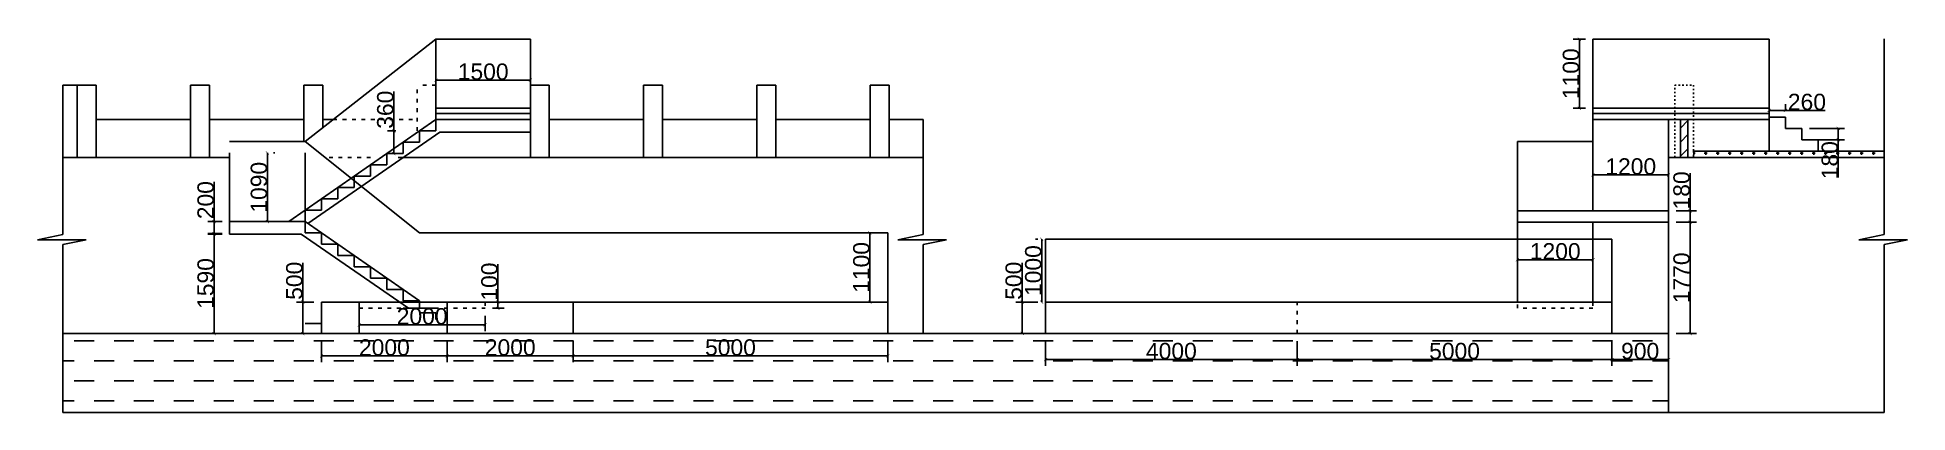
# Model space of a CAD drawing. Header units: millimetres. Extents: x 6131 to 92004, y -14326 to 40283.
# Drawn here: x 62283 to 92004, y 22355 to 28321 of the extents above; entities that cross this region are included whole.
import ezdxf

# ---------------------------------------------------------------- set-up
doc = ezdxf.new("R2010")
doc.units = ezdxf.units.MM
doc.linetypes.add('ACAD_ISO03W100', pattern=[30, 12, -18])
doc.styles.get("Standard").update_dxf_attribs({"font": 'arial.ttf'})
doc.dimstyles.new('ISO-25', dxfattribs={"dimtxt": 260, "dimasz": 50, "dimexe": 100, "dimexo": 120, "dimtad": 1, "dimdec": 1, "dimtxsty": 'Standard', "dimblk": 'ARCHTICK', "dimcen": 2.5, "dimclrd": 3, "dimclre": 3, "dimadec": 0, "dimazin": 0, "dimtfac": 1, "dimtdec": 1, "dimtmove": 0, "dimatfit": 3, "dimfxl": 1, "dimarcsym": 0})

msp = doc.modelspace()

# ---------------------------------------------------------------- blocks, each defined once
blk = doc.blocks.new('_ArchTick')
at = {"color": 0, "linetype": 'ByBlock', "const_width": 0.15}
blk.add_lwpolyline([(-0.5, -0.5), (0.5, 0.5)], dxfattribs=at)
blk = doc.blocks.new('*D46')
at = {"color": 3, "lineweight": -2, "transparency": 16777216}
for p, q in [((66500, 24113), (66500, 24738)), ((66677, 24113), (66400, 24113)), ((66500, 23613), (66500, 24113)), ((66677, 23613), (66400, 23613))]:
    blk.add_line(p, q, dxfattribs=at)
at = {"layer": 'Defpoints', "color": 0, "transparency": 16777216}
for p in [(66500, 24113), (66797, 24113), (66797, 23613)]:
    blk.add_point(p, dxfattribs=at)
at = {"color": 3, "lineweight": -2, "transparency": 16777216, "xscale": 50, "yscale": 50, "zscale": 50}
for p, rotation in [((66500, 24113), 90), ((66500, 23613), 270)]:
    blk.add_blockref('_ArchTick', p, dxfattribs=dict(at, rotation=rotation))
at = {"color": 0, "transparency": 16777216, "insert": (66367, 24451), "char_height": 260, "attachment_point": 5, "rotation": 90}
blk.add_mtext('500', dxfattribs=at)
blk = doc.blocks.new('*D47')
at = {"color": 3, "lineweight": -2, "transparency": 16777216}
for p, q in [((66797, 23493), (66797, 23156)), ((68797, 23493), (68797, 23156)), ((66797, 23256), (68797, 23256))]:
    blk.add_line(p, q, dxfattribs=at)
at = {"layer": 'Defpoints', "color": 0, "transparency": 16777216}
for p in [(66797, 23613), (68797, 23613), (68797, 23256)]:
    blk.add_point(p, dxfattribs=at)
at = {"color": 3, "lineweight": -2, "transparency": 16777216, "xscale": 50, "yscale": 50, "zscale": 50, "rotation": 180}
blk.add_blockref('_ArchTick', (66797, 23256), dxfattribs=at)
at = {"color": 3, "lineweight": -2, "transparency": 16777216, "xscale": 50, "yscale": 50, "zscale": 50}
blk.add_blockref('_ArchTick', (68797, 23256), dxfattribs=at)
at = {"color": 0, "transparency": 16777216, "insert": (67797, 23389), "char_height": 260, "attachment_point": 5}
blk.add_mtext('2000', dxfattribs=at)
blk = doc.blocks.new('*D48')
at = {"color": 3, "lineweight": -2, "transparency": 16777216}
for p, q in [((68797, 23493), (68797, 23156)), ((70797, 23493), (70797, 23156)), ((68797, 23256), (70797, 23256))]:
    blk.add_line(p, q, dxfattribs=at)
at = {"layer": 'Defpoints', "color": 0, "transparency": 16777216}
for p in [(68797, 23613), (70797, 23613), (70797, 23256)]:
    blk.add_point(p, dxfattribs=at)
at = {"color": 3, "lineweight": -2, "transparency": 16777216, "xscale": 50, "yscale": 50, "zscale": 50, "rotation": 180}
blk.add_blockref('_ArchTick', (68797, 23256), dxfattribs=at)
at = {"color": 3, "lineweight": -2, "transparency": 16777216, "xscale": 50, "yscale": 50, "zscale": 50}
blk.add_blockref('_ArchTick', (70797, 23256), dxfattribs=at)
at = {"color": 0, "transparency": 16777216, "insert": (69797, 23389), "char_height": 260, "attachment_point": 5}
blk.add_mtext('2000', dxfattribs=at)
blk = doc.blocks.new('*D49')
at = {"color": 3, "lineweight": -2, "transparency": 16777216}
for p, q in [((70797, 23493), (70797, 23156)), ((75797, 23493), (75797, 23156)), ((70797, 23256), (75797, 23256))]:
    blk.add_line(p, q, dxfattribs=at)
at = {"layer": 'Defpoints', "color": 0, "transparency": 16777216}
for p in [(70797, 23613), (75797, 23613), (75797, 23256)]:
    blk.add_point(p, dxfattribs=at)
at = {"color": 3, "lineweight": -2, "transparency": 16777216, "xscale": 50, "yscale": 50, "zscale": 50, "rotation": 180}
blk.add_blockref('_ArchTick', (70797, 23256), dxfattribs=at)
at = {"color": 3, "lineweight": -2, "transparency": 16777216, "xscale": 50, "yscale": 50, "zscale": 50}
blk.add_blockref('_ArchTick', (75797, 23256), dxfattribs=at)
at = {"color": 0, "transparency": 16777216, "insert": (73297, 23389), "char_height": 260, "attachment_point": 5}
blk.add_mtext('5000', dxfattribs=at)
blk = doc.blocks.new('*D50')
at = {"color": 3, "lineweight": -2, "transparency": 16777216}
for p, q in [((69601, 24113), (69601, 24714)), ((69517, 24113), (69701, 24113)), ((69601, 24013), (69601, 24113)), ((69517, 24013), (69701, 24013))]:
    blk.add_line(p, q, dxfattribs=at)
at = {"layer": 'Defpoints', "color": 0, "transparency": 16777216}
for p in [(69397, 24113), (69601, 24113), (69397, 24013)]:
    blk.add_point(p, dxfattribs=at)
at = {"color": 3, "lineweight": -2, "transparency": 16777216, "xscale": 50, "yscale": 50, "zscale": 50}
for p, rotation in [((69601, 24113), 90), ((69601, 24013), 270)]:
    blk.add_blockref('_ArchTick', p, dxfattribs=dict(at, rotation=rotation))
at = {"color": 0, "transparency": 16777216, "insert": (69468, 24438), "char_height": 260, "attachment_point": 5, "rotation": 90}
blk.add_mtext('100', dxfattribs=at)
blk = doc.blocks.new('*D51')
at = {"color": 3, "lineweight": -2, "transparency": 16777216}
for p, q in [((67397, 23893), (67397, 23651)), ((69397, 23893), (69397, 23651)), ((67397, 23751), (69397, 23751))]:
    blk.add_line(p, q, dxfattribs=at)
at = {"layer": 'Defpoints', "color": 0, "transparency": 16777216}
for p in [(67397, 24013), (69397, 24013), (69397, 23751)]:
    blk.add_point(p, dxfattribs=at)
at = {"color": 3, "lineweight": -2, "transparency": 16777216, "xscale": 50, "yscale": 50, "zscale": 50, "rotation": 180}
blk.add_blockref('_ArchTick', (67397, 23751), dxfattribs=at)
at = {"color": 3, "lineweight": -2, "transparency": 16777216, "xscale": 50, "yscale": 50, "zscale": 50}
blk.add_blockref('_ArchTick', (69397, 23751), dxfattribs=at)
at = {"color": 0, "transparency": 16777216, "insert": (68397, 23885), "char_height": 260, "attachment_point": 5}
blk.add_mtext('2000', dxfattribs=at)
blk = doc.blocks.new('*D52')
at = {"color": 3, "lineweight": -2, "transparency": 16777216}
for p, q in [((75677, 25213), (75412, 25213)), ((75512, 24113), (75512, 25213)), ((75677, 24113), (75412, 24113))]:
    blk.add_line(p, q, dxfattribs=at)
at = {"layer": 'Defpoints', "color": 0, "transparency": 16777216}
for p in [(75512, 25213), (75797, 25213), (75797, 24113)]:
    blk.add_point(p, dxfattribs=at)
at = {"color": 3, "lineweight": -2, "transparency": 16777216, "xscale": 50, "yscale": 50, "zscale": 50}
for p, rotation in [((75512, 25213), 90), ((75512, 24113), 270)]:
    blk.add_blockref('_ArchTick', p, dxfattribs=dict(at, rotation=rotation))
at = {"color": 0, "transparency": 16777216, "insert": (75378, 24663), "char_height": 260, "attachment_point": 5, "rotation": 90}
blk.add_mtext('1100', dxfattribs=at)
blk = doc.blocks.new('*D53')
at = {"color": 3, "lineweight": -2, "transparency": 16777216}
for p, q in [((68617, 27683), (68617, 27741)), ((68617, 27641), (70117, 27641)), ((70117, 27683), (70117, 27741))]:
    blk.add_line(p, q, dxfattribs=at)
at = {"layer": 'Defpoints', "color": 0, "transparency": 16777216}
for p in [(70117, 27641), (68617, 27563), (70117, 27563)]:
    blk.add_point(p, dxfattribs=at)
at = {"color": 3, "lineweight": -2, "transparency": 16777216, "xscale": 50, "yscale": 50, "zscale": 50, "rotation": 180}
blk.add_blockref('_ArchTick', (68617, 27641), dxfattribs=at)
at = {"color": 3, "lineweight": -2, "transparency": 16777216, "xscale": 50, "yscale": 50, "zscale": 50}
blk.add_blockref('_ArchTick', (70117, 27641), dxfattribs=at)
at = {"color": 0, "transparency": 16777216, "insert": (69367, 27774), "char_height": 260, "attachment_point": 5}
blk.add_mtext('1500', dxfattribs=at)
blk = doc.blocks.new('*D54')
at = {"color": 3, "lineweight": -2, "transparency": 16777216}
for p, q in [((65217, 25203), (64990, 25203)), ((65090, 25203), (65090, 23613)), ((65217, 23613), (64990, 23613))]:
    blk.add_line(p, q, dxfattribs=at)
at = {"layer": 'Defpoints', "color": 0, "transparency": 16777216}
for p in [(65337, 25203), (65090, 23613), (65337, 23613)]:
    blk.add_point(p, dxfattribs=at)
at = {"color": 3, "lineweight": -2, "transparency": 16777216, "xscale": 50, "yscale": 50, "zscale": 50}
for p, rotation in [((65090, 25203), 90), ((65090, 23613), 270)]:
    blk.add_blockref('_ArchTick', p, dxfattribs=dict(at, rotation=rotation))
at = {"color": 0, "transparency": 16777216, "insert": (64957, 24408), "char_height": 260, "attachment_point": 5, "rotation": 90}
blk.add_mtext('1590', dxfattribs=at)
blk = doc.blocks.new('*D55')
at = {"color": 3, "lineweight": -2, "transparency": 16777216}
for p, q in [((65090, 25393), (65090, 26023)), ((65217, 25393), (64990, 25393)), ((65090, 25193), (65090, 25393)), ((65217, 25193), (64990, 25193))]:
    blk.add_line(p, q, dxfattribs=at)
at = {"layer": 'Defpoints', "color": 0, "transparency": 16777216}
for p in [(65090, 25393), (65337, 25393), (65337, 25193)]:
    blk.add_point(p, dxfattribs=at)
at = {"color": 3, "lineweight": -2, "transparency": 16777216, "xscale": 50, "yscale": 50, "zscale": 50}
for p, rotation in [((65090, 25393), 90), ((65090, 25193), 270)]:
    blk.add_blockref('_ArchTick', p, dxfattribs=dict(at, rotation=rotation))
at = {"color": 0, "transparency": 16777216, "insert": (64957, 25733), "char_height": 260, "attachment_point": 5, "rotation": 90}
blk.add_mtext('200', dxfattribs=at)
blk = doc.blocks.new('*D56')
at = {"color": 3, "lineweight": -2, "transparency": 16777216}
for p, q in [((65937, 25393), (65937, 26483)), ((66057, 26483), (66037, 26483)), ((65817, 25393), (65837, 25393))]:
    blk.add_line(p, q, dxfattribs=at)
at = {"layer": 'Defpoints', "color": 0, "transparency": 16777216}
for p in [(65937, 26483), (65937, 26483), (65937, 25393)]:
    blk.add_point(p, dxfattribs=at)
at = {"color": 3, "lineweight": -2, "transparency": 16777216, "xscale": 50, "yscale": 50, "zscale": 50}
for p, rotation in [((65937, 26483), 90), ((65937, 25393), 270)]:
    blk.add_blockref('_ArchTick', p, dxfattribs=dict(at, rotation=rotation))
at = {"color": 0, "transparency": 16777216, "insert": (65804, 25938), "char_height": 260, "attachment_point": 5, "rotation": 90}
blk.add_mtext('1090', dxfattribs=at)
blk = doc.blocks.new('*D58')
at = {"color": 3, "lineweight": -2, "transparency": 16777216}
for p, q in [((67946, 26833), (67946, 27458)), ((67977, 26833), (67846, 26833)), ((67946, 26473), (67946, 26833)), ((67977, 26473), (67846, 26473))]:
    blk.add_line(p, q, dxfattribs=at)
at = {"layer": 'Defpoints', "color": 0, "transparency": 16777216}
for p in [(67946, 26833), (68097, 26833), (68097, 26473)]:
    blk.add_point(p, dxfattribs=at)
at = {"color": 3, "lineweight": -2, "transparency": 16777216, "xscale": 50, "yscale": 50, "zscale": 50}
for p, rotation in [((67946, 26833), 90), ((67946, 26473), 270)]:
    blk.add_blockref('_ArchTick', p, dxfattribs=dict(at, rotation=rotation))
at = {"color": 0, "transparency": 16777216, "insert": (67812, 27171), "char_height": 260, "attachment_point": 5, "rotation": 90}
blk.add_mtext('360', dxfattribs=at)
blk = doc.blocks.new('*D59')
at = {"color": 3, "lineweight": -2, "transparency": 16777216}
for p, q in [((78304, 23493), (78304, 23099)), ((82304, 23493), (82304, 23099)), ((78304, 23199), (82304, 23199))]:
    blk.add_line(p, q, dxfattribs=at)
at = {"layer": 'Defpoints', "color": 0, "transparency": 16777216}
for p in [(78304, 23613), (82304, 23613), (82304, 23199)]:
    blk.add_point(p, dxfattribs=at)
at = {"color": 3, "lineweight": -2, "transparency": 16777216, "xscale": 50, "yscale": 50, "zscale": 50, "rotation": 180}
blk.add_blockref('_ArchTick', (78304, 23199), dxfattribs=at)
at = {"color": 3, "lineweight": -2, "transparency": 16777216, "xscale": 50, "yscale": 50, "zscale": 50}
blk.add_blockref('_ArchTick', (82304, 23199), dxfattribs=at)
at = {"color": 0, "transparency": 16777216, "insert": (80304, 23332), "char_height": 260, "attachment_point": 5}
blk.add_mtext('4000', dxfattribs=at)
blk = doc.blocks.new('*D60')
at = {"color": 3, "lineweight": -2, "transparency": 16777216}
for p, q in [((82304, 23493), (82304, 23099)), ((87304, 23493), (87304, 23099)), ((82304, 23199), (87304, 23199))]:
    blk.add_line(p, q, dxfattribs=at)
at = {"layer": 'Defpoints', "color": 0, "transparency": 16777216}
for p in [(82304, 23613), (87304, 23613), (87304, 23199)]:
    blk.add_point(p, dxfattribs=at)
at = {"color": 3, "lineweight": -2, "transparency": 16777216, "xscale": 50, "yscale": 50, "zscale": 50, "rotation": 180}
blk.add_blockref('_ArchTick', (82304, 23199), dxfattribs=at)
at = {"color": 3, "lineweight": -2, "transparency": 16777216, "xscale": 50, "yscale": 50, "zscale": 50}
blk.add_blockref('_ArchTick', (87304, 23199), dxfattribs=at)
at = {"color": 0, "transparency": 16777216, "insert": (84804, 23332), "char_height": 260, "attachment_point": 5}
blk.add_mtext('5000', dxfattribs=at)
blk = doc.blocks.new('*D61')
at = {"color": 3, "lineweight": -2, "transparency": 16777216}
for p, q in [((77933, 24113), (77933, 24738)), ((78184, 24113), (77833, 24113)), ((77933, 23613), (77933, 24113)), ((78184, 23613), (77833, 23613))]:
    blk.add_line(p, q, dxfattribs=at)
at = {"layer": 'Defpoints', "color": 0, "transparency": 16777216}
for p in [(77933, 24113), (78304, 24113), (78304, 23613)]:
    blk.add_point(p, dxfattribs=at)
at = {"color": 3, "lineweight": -2, "transparency": 16777216, "xscale": 50, "yscale": 50, "zscale": 50}
for p, rotation in [((77933, 24113), 90), ((77933, 23613), 270)]:
    blk.add_blockref('_ArchTick', p, dxfattribs=dict(at, rotation=rotation))
at = {"color": 0, "transparency": 16777216, "insert": (77799, 24451), "char_height": 260, "attachment_point": 5, "rotation": 90}
blk.add_mtext('500', dxfattribs=at)
blk = doc.blocks.new('*D62')
at = {"color": 3, "lineweight": -2, "transparency": 16777216}
for p, q in [((87304, 23493), (87304, 23099)), ((88204, 23493), (88204, 23099)), ((87304, 23199), (88204, 23199))]:
    blk.add_line(p, q, dxfattribs=at)
at = {"layer": 'Defpoints', "color": 0, "transparency": 16777216}
for p in [(87304, 23613), (88204, 23613), (88204, 23199)]:
    blk.add_point(p, dxfattribs=at)
at = {"color": 3, "lineweight": -2, "transparency": 16777216, "xscale": 50, "yscale": 50, "zscale": 50, "rotation": 180}
blk.add_blockref('_ArchTick', (87304, 23199), dxfattribs=at)
at = {"color": 3, "lineweight": -2, "transparency": 16777216, "xscale": 50, "yscale": 50, "zscale": 50}
blk.add_blockref('_ArchTick', (88204, 23199), dxfattribs=at)
at = {"color": 0, "transparency": 16777216, "insert": (87754, 23332), "char_height": 260, "attachment_point": 5}
blk.add_mtext('900', dxfattribs=at)
blk = doc.blocks.new('*D63')
at = {"color": 3, "lineweight": -2, "transparency": 16777216}
for p, q in [((88324, 25383), (88647, 25383)), ((88547, 23613), (88547, 25383)), ((88324, 23613), (88647, 23613))]:
    blk.add_line(p, q, dxfattribs=at)
at = {"layer": 'Defpoints', "color": 0, "transparency": 16777216}
for p in [(88204, 25383), (88547, 25383), (88204, 23613)]:
    blk.add_point(p, dxfattribs=at)
at = {"color": 3, "lineweight": -2, "transparency": 16777216, "xscale": 50, "yscale": 50, "zscale": 50}
for p, rotation in [((88547, 25383), 90), ((88547, 23613), 270)]:
    blk.add_blockref('_ArchTick', p, dxfattribs=dict(at, rotation=rotation))
at = {"color": 0, "transparency": 16777216, "insert": (88413, 24498), "char_height": 260, "attachment_point": 5, "rotation": 90}
blk.add_mtext('1770', dxfattribs=at)
blk = doc.blocks.new('*D64')
at = {"color": 3, "lineweight": -2, "transparency": 16777216}
for p, q in [((88547, 25563), (88547, 26164)), ((88324, 25563), (88647, 25563)), ((88547, 25383), (88547, 25563)), ((88324, 25383), (88647, 25383))]:
    blk.add_line(p, q, dxfattribs=at)
at = {"layer": 'Defpoints', "color": 0, "transparency": 16777216}
for p in [(88204, 25563), (88547, 25563), (88204, 25383)]:
    blk.add_point(p, dxfattribs=at)
at = {"color": 3, "lineweight": -2, "transparency": 16777216, "xscale": 50, "yscale": 50, "zscale": 50}
for p, rotation in [((88547, 25563), 90), ((88547, 25383), 270)]:
    blk.add_blockref('_ArchTick', p, dxfattribs=dict(at, rotation=rotation))
at = {"color": 0, "transparency": 16777216, "insert": (88413, 25888), "char_height": 260, "attachment_point": 5, "rotation": 90}
blk.add_mtext('180', dxfattribs=at)
blk = doc.blocks.new('*D65')
at = {"color": 3, "lineweight": -2, "transparency": 16777216}
for p, q in [((78184, 25113), (78143, 25113)), ((78243, 24113), (78243, 25113)), ((78184, 24113), (78143, 24113))]:
    blk.add_line(p, q, dxfattribs=at)
at = {"layer": 'Defpoints', "color": 0, "transparency": 16777216}
for p in [(78243, 25113), (78304, 25113), (78304, 24113)]:
    blk.add_point(p, dxfattribs=at)
at = {"color": 3, "lineweight": -2, "transparency": 16777216, "xscale": 50, "yscale": 50, "zscale": 50}
for p, rotation in [((78243, 25113), 90), ((78243, 24113), 270)]:
    blk.add_blockref('_ArchTick', p, dxfattribs=dict(at, rotation=rotation))
at = {"color": 0, "transparency": 16777216, "insert": (78110, 24613), "char_height": 260, "attachment_point": 5, "rotation": 90}
blk.add_mtext('1000', dxfattribs=at)
blk = doc.blocks.new('*D66')
at = {"color": 3, "lineweight": -2, "transparency": 16777216}
for p, q in [((85804, 24993), (85804, 24685)), ((87004, 24993), (87004, 24685)), ((85804, 24785), (87004, 24785))]:
    blk.add_line(p, q, dxfattribs=at)
at = {"layer": 'Defpoints', "color": 0, "transparency": 16777216}
for p in [(85804, 25113), (87004, 25113), (87004, 24785)]:
    blk.add_point(p, dxfattribs=at)
at = {"color": 3, "lineweight": -2, "transparency": 16777216, "xscale": 50, "yscale": 50, "zscale": 50, "rotation": 180}
blk.add_blockref('_ArchTick', (85804, 24785), dxfattribs=at)
at = {"color": 3, "lineweight": -2, "transparency": 16777216, "xscale": 50, "yscale": 50, "zscale": 50}
blk.add_blockref('_ArchTick', (87004, 24785), dxfattribs=at)
at = {"color": 0, "transparency": 16777216, "insert": (86404, 24918), "char_height": 260, "attachment_point": 5}
blk.add_mtext('1200', dxfattribs=at)
blk = doc.blocks.new('*D67')
at = {"color": 3, "lineweight": -2, "transparency": 16777216}
for p, q in [((87004, 26258), (87004, 26033)), ((88204, 26258), (88204, 26033)), ((87004, 26133), (88204, 26133))]:
    blk.add_line(p, q, dxfattribs=at)
at = {"layer": 'Defpoints', "color": 0, "transparency": 16777216}
for p in [(87004, 26378), (88204, 26378), (88204, 26133)]:
    blk.add_point(p, dxfattribs=at)
at = {"color": 3, "lineweight": -2, "transparency": 16777216, "xscale": 50, "yscale": 50, "zscale": 50, "rotation": 180}
blk.add_blockref('_ArchTick', (87004, 26133), dxfattribs=at)
at = {"color": 3, "lineweight": -2, "transparency": 16777216, "xscale": 50, "yscale": 50, "zscale": 50}
blk.add_blockref('_ArchTick', (88204, 26133), dxfattribs=at)
at = {"color": 0, "transparency": 16777216, "insert": (87604, 26267), "char_height": 260, "attachment_point": 5}
blk.add_mtext('1200', dxfattribs=at)
blk = doc.blocks.new('*D68')
at = {"color": 3, "lineweight": -2, "transparency": 16777216}
for p, q in [((89804, 27173), (89804, 27260)), ((89804, 27160), (90064, 27160)), ((90064, 27173), (90064, 27260)), ((90064, 27160), (90693, 27160))]:
    blk.add_line(p, q, dxfattribs=at)
at = {"layer": 'Defpoints', "color": 0, "transparency": 16777216}
for p in [(89804, 27053), (90064, 27160), (90064, 27053)]:
    blk.add_point(p, dxfattribs=at)
at = {"color": 3, "lineweight": -2, "transparency": 16777216, "xscale": 50, "yscale": 50, "zscale": 50, "rotation": 180}
blk.add_blockref('_ArchTick', (89804, 27160), dxfattribs=at)
at = {"color": 3, "lineweight": -2, "transparency": 16777216, "xscale": 50, "yscale": 50, "zscale": 50}
blk.add_blockref('_ArchTick', (90064, 27160), dxfattribs=at)
at = {"color": 0, "transparency": 16777216, "insert": (90404, 27293), "char_height": 260, "attachment_point": 5}
blk.add_mtext('260', dxfattribs=at)
blk = doc.blocks.new('*D69')
at = {"color": 3, "lineweight": -2, "transparency": 16777216}
for p, q in [((90444, 26873), (91003, 26873)), ((90903, 26873), (90903, 26693)), ((90444, 26693), (91003, 26693)), ((90903, 26693), (90903, 26093))]:
    blk.add_line(p, q, dxfattribs=at)
at = {"layer": 'Defpoints', "color": 0, "transparency": 16777216}
for p in [(90324, 26873), (90324, 26693), (90903, 26693)]:
    blk.add_point(p, dxfattribs=at)
at = {"color": 3, "lineweight": -2, "transparency": 16777216, "xscale": 50, "yscale": 50, "zscale": 50}
for p, rotation in [((90903, 26873), 90), ((90903, 26693), 270)]:
    blk.add_blockref('_ArchTick', p, dxfattribs=dict(at, rotation=rotation))
at = {"color": 0, "transparency": 16777216, "insert": (90769, 26368), "char_height": 260, "attachment_point": 5, "rotation": 90}
blk.add_mtext('180', dxfattribs=at)
blk = doc.blocks.new('*D70')
at = {"color": 3, "lineweight": -2, "transparency": 16777216}
for p, q in [((86884, 28293), (86688, 28293)), ((86788, 27193), (86788, 28293)), ((86884, 27193), (86688, 27193))]:
    blk.add_line(p, q, dxfattribs=at)
at = {"layer": 'Defpoints', "color": 0, "transparency": 16777216}
for p in [(86788, 28293), (87004, 28293), (87004, 27193)]:
    blk.add_point(p, dxfattribs=at)
at = {"color": 3, "lineweight": -2, "transparency": 16777216, "xscale": 50, "yscale": 50, "zscale": 50}
for p, rotation in [((86788, 28293), 90), ((86788, 27193), 270)]:
    blk.add_blockref('_ArchTick', p, dxfattribs=dict(at, rotation=rotation))
at = {"color": 0, "transparency": 16777216, "insert": (86655, 27743), "char_height": 260, "attachment_point": 5, "rotation": 90}
blk.add_mtext('1100', dxfattribs=at)

# ---------------------------------------------------------------- dimensions: what is measured, and where the dimension line sits
for base, p1, p2, picture, middle in [((86787.98, 28293.33), (87003.88, 27193.33), (87003.88, 28293.33), '*D70', (86654.61, 27743.33)), ((67945.57, 26833.33), (68096.94, 26473.33), (68096.94, 26833.33), '*D58', (67812.11, 27170.65)), ((90902.72, 26693.33), (90323.88, 26873.33), (90323.88, 26693.33), '*D69', (90769.35, 26368.16)), ((65936.94, 26483.33), (65936.94, 25393.33), (65936.94, 26483.33), '*D56', (65803.56, 25938.33)), ((88546.7, 25563.33), (88203.88, 25383.33), (88203.88, 25563.33), '*D64', (88413.32, 25888.5)), ((65090.27, 25393.33), (65336.94, 25193.33), (65336.94, 25393.33), '*D55', (64956.89, 25732.95)), ((88546.7, 25383.33), (88203.88, 23613.33), (88203.88, 25383.33), '*D63', (88413.32, 24498.33)), ((65090.27, 23613.33), (65336.94, 25203.33), (65336.94, 23613.33), '*D54', (64956.89, 24408.33)), ((75511.77, 25213.33), (75796.94, 24113.33), (75796.94, 25213.33), '*D52', (75378.4, 24663.33)), ((78243.48, 25113.33), (78303.88, 24113.33), (78303.88, 25113.33), '*D65', (78110.1, 24613.33)), ((66500.11, 24113.33), (66796.94, 23613.33), (66796.94, 24113.33), '*D46', (66366.73, 24450.74)), ((69600.9, 24113.33), (69396.94, 24013.33), (69396.94, 24113.33), '*D50', (69467.52, 24438.5)), ((77932.72, 24113.33), (78303.88, 23613.33), (78303.88, 24113.33), '*D61', (77799.35, 24450.74))]:
    dim = msp.add_linear_dim(base=base, p1=p1, p2=p2, angle=90, dimstyle='ISO-25')
    dim.commit()
    dim.dimension.update_dxf_attribs({"geometry": picture, "text_midpoint": middle})
for base, p1, p2, picture, middle in [((70116.94, 27641.04), (68616.94, 27563.33), (70116.94, 27563.33), '*D53', (69366.94, 27774.42)), ((90063.88, 27159.58), (89803.88, 27053.33), (90063.88, 27053.33), '*D68', (90403.5, 27292.95)), ((88203.88, 26133.41), (87003.88, 26378.33), (88203.88, 26378.33), '*D67', (87603.88, 26266.78)), ((87003.88, 24784.85), (85803.88, 25113.33), (87003.88, 25113.33), '*D66', (86403.88, 24918.23)), ((69396.94, 23751.48), (67396.94, 24013.33), (69396.94, 24013.33), '*D51', (68396.94, 23884.85)), ((68796.94, 23255.76), (66796.94, 23613.33), (68796.94, 23613.33), '*D47', (67796.94, 23389.13)), ((70796.94, 23255.76), (68796.94, 23613.33), (70796.94, 23613.33), '*D48', (69796.94, 23389.13)), ((75796.94, 23255.76), (70796.94, 23613.33), (75796.94, 23613.33), '*D49', (73296.94, 23389.13)), ((82303.88, 23199.06), (78303.88, 23613.33), (82303.88, 23613.33), '*D59', (80303.88, 23332.43)), ((87303.88, 23199.06), (82303.88, 23613.33), (87303.88, 23613.33), '*D60', (84803.88, 23332.43)), ((88203.88, 23199.06), (87303.88, 23613.33), (88203.88, 23613.33), '*D62', (87753.88, 23332.43))]:
    dim = msp.add_linear_dim(base=base, p1=p1, p2=p2, dimstyle='ISO-25')
    dim.commit()
    dim.dimension.update_dxf_attribs({"geometry": picture, "text_midpoint": middle})

# ---------------------------------------------------------------- hatches: boundary and pattern name
h = msp.add_hatch()
h.set_pattern_fill('ANSI31', color=251, scale=50)
h.paths.add_polyline_path([(88393.88, 26413.33), (88423.88, 26413.33), (88513.88, 26413.33), (88513.88, 27013.33), (88393.88, 27013.33)])
h = msp.add_hatch()
h.set_pattern_fill('CROSS', color=3, scale=15)
h.paths.add_polyline_path([(91632.04, 26513.33), (88603.88, 26513.33), (88603.88, 26413.33), (91632.04, 26413.33)])
h = msp.add_hatch()
h.set_pattern_fill('DASH', color=146, scale=100)
h.paths.add_polyline_path([(62684.41, 23613.33), (62684.41, 22354.85), (88203.88, 22354.85), (88203.88, 23613.33)])

# ---------------------------------------------------------------- linework, layer by layer
at = {"color": 252}
for p, q in [((66536.94, 26663.33), (68616.94, 28293.33)), ((68616.94, 27013.33), (68616.94, 28293.33)), ((70116.94, 28293.33), (68616.94, 28293.33)), ((70116.94, 27013.33), (70116.94, 28293.33)), ((87003.88, 28293.33), (89803.88, 28293.33)), ((87003.88, 27193.33), (87003.88, 28293.33)), ((89803.88, 28293.33), (89803.88, 27193.33)), ((91632.04, 25188.83), (91632.04, 28300.38)), ((62684.41, 27563.33), (62684.41, 25188.83)), ((70116.94, 27113.33), (68616.94, 27113.33)), ((76356.94, 27013.33), (76356.94, 25188.83)), ((88393.88, 26413.33), (88393.88, 27013.33)), ((88513.88, 27013.33), (88513.88, 26413.33)), ((65336.94, 26663.33), (66536.94, 26663.33)), ((65336.94, 25383.33), (65336.94, 26483.33)), ((66536.94, 26663.33), (68356.94, 25213.33)), ((66536.94, 26483.33), (66536.94, 25383.33)), ((87003.88, 26663.33), (85803.88, 26663.33)), ((85803.88, 25563.33), (85803.88, 26663.33)), ((62684.41, 25188.83), (62282.84, 25101.67)), ((62282.84, 25101.67), (63056.3, 25101.67)), ((63056.3, 25101.67), (62684.41, 25027.98)), ((62684.41, 25027.98), (62684.41, 22354.85)), ((68356.94, 25213.33), (75796.94, 25213.33)), ((75796.94, 25213.33), (75796.94, 24113.33)), ((76356.94, 25188.83), (75955.38, 25101.67)), ((75955.38, 25101.67), (76728.83, 25101.67)), ((76728.83, 25101.67), (76356.94, 25027.98)), ((76356.94, 25027.98), (76356.94, 23613.33)), ((87303.88, 25113.33), (78303.88, 25113.33)), ((78303.88, 24113.33), (78303.88, 25113.33)), ((87303.88, 25113.33), (87303.88, 24113.33)), ((91632.04, 25188.83), (91230.48, 25101.67)), ((91230.48, 25101.67), (92003.93, 25101.67)), ((92003.93, 25101.67), (91632.04, 25027.98)), ((91632.04, 22354.85), (91632.04, 25027.98)), ((68356.94, 24133.33), (68356.94, 24013.33))]:
    msp.add_line(p, q, dxfattribs=at)
for p, q in [((63216.94, 27563.33), (62684.41, 27563.33)), ((62916.94, 26413.33), (62916.94, 27563.33)), ((63216.94, 26413.33), (63216.94, 27563.33)), ((64716.94, 26413.33), (64716.94, 27563.33)), ((65016.94, 27563.33), (64716.94, 27563.33)), ((65016.94, 26413.33), (65016.94, 27563.33)), ((66516.94, 26663.33), (66516.94, 27563.33)), ((66816.94, 27563.33), (66516.94, 27563.33)), ((66816.94, 26882.75), (66816.94, 27563.33)), ((70416.94, 27563.33), (70116.94, 27563.33)), ((70416.94, 26413.33), (70416.94, 27563.33)), ((71916.94, 26413.33), (71916.94, 27563.33)), ((71916.94, 27563.33), (72216.94, 27563.33)), ((72216.94, 26413.33), (72216.94, 27563.33)), ((73716.94, 26413.33), (73716.94, 27563.33)), ((73716.94, 27563.33), (74016.94, 27563.33)), ((74016.94, 26413.33), (74016.94, 27563.33)), ((75516.94, 26413.33), (75516.94, 27563.33)), ((75516.94, 27563.33), (75816.94, 27563.33)), ((75816.94, 26413.33), (75816.94, 27563.33)), ((87003.88, 27113.33), (89803.88, 27113.33)), ((64716.94, 27013.33), (63216.94, 27013.33)), ((66516.94, 27013.33), (65016.94, 27013.33)), ((66276.94, 25393.33), (68616.94, 27013.33)), ((66582.62, 25361.7), (68679.41, 26813.33)), ((66983.56, 27013.33), (66816.94, 27013.33)), ((68616.94, 26833.33), (68356.94, 26833.33)), ((68356.94, 26833.33), (68356.94, 26653.33)), ((70116.94, 27013.33), (68616.94, 27013.33)), ((68616.94, 27013.33), (68616.94, 26833.33)), ((70116.94, 26813.33), (68679.41, 26813.33)), ((70116.94, 27013.33), (70116.94, 26413.33)), ((71916.94, 27013.33), (70416.94, 27013.33)), ((73716.94, 27013.33), (72216.94, 27013.33)), ((75516.94, 27013.33), (74016.94, 27013.33)), ((75816.94, 27013.33), (76356.94, 27013.33)), ((88393.88, 27013.33), (87003.88, 27013.33)), ((88203.88, 26413.33), (88203.88, 27013.33)), ((88393.88, 27013.33), (88513.88, 27013.33)), ((88513.88, 27013.33), (89803.88, 27013.33)), ((68096.94, 26473.33), (67836.94, 26473.33)), ((67836.94, 26473.33), (67836.94, 26293.33)), ((68356.94, 26653.33), (68096.94, 26653.33)), ((68096.94, 26653.33), (68096.94, 26473.33)), ((65336.94, 26413.33), (62684.41, 26413.33)), ((67836.94, 26293.33), (67576.94, 26293.33)), ((67576.94, 26293.33), (67576.94, 26113.33)), ((76356.94, 26413.33), (68015.59, 26413.33)), ((88203.88, 22354.85), (88203.88, 26413.33)), ((88203.88, 26413.33), (88423.88, 26413.33)), ((88423.88, 26413.33), (91632.04, 26413.33)), ((67316.94, 25933.33), (67056.94, 25933.33)), ((67056.94, 25933.33), (67056.94, 25753.33)), ((67576.94, 26113.33), (67316.94, 26113.33)), ((67316.94, 26113.33), (67316.94, 25933.33)), ((66796.94, 25573.33), (66536.94, 25573.33)), ((67056.94, 25753.33), (66796.94, 25753.33)), ((66796.94, 25753.33), (66796.94, 25573.33)), ((65336.94, 25393.33), (65336.94, 25193.33)), ((65336.94, 25393.33), (66536.94, 25393.33)), ((66536.94, 25393.33), (66536.94, 25213.33)), ((66536.94, 25393.33), (68356.94, 24133.33)), ((65336.94, 25193.33), (66474.46, 25193.33)), ((66474.46, 25193.33), (68178.91, 24013.33)), ((66536.94, 25213.33), (66796.94, 25213.33)), ((66796.94, 25213.33), (66796.94, 25033.33)), ((66796.94, 25033.33), (67056.94, 25033.33)), ((67056.94, 25033.33), (67056.94, 24853.33)), ((67056.94, 24853.33), (67316.94, 24853.33)), ((67316.94, 24853.33), (67316.94, 24673.33)), ((67316.94, 24673.33), (67576.94, 24673.33)), ((67576.94, 24673.33), (67576.94, 24493.33)), ((67576.94, 24493.33), (67836.94, 24493.33)), ((67836.94, 24493.33), (67836.94, 24313.33)), ((67836.94, 24313.33), (68096.94, 24313.33)), ((68096.94, 24313.33), (68096.94, 24133.33)), ((68096.94, 24133.33), (68356.94, 24133.33)), ((68356.94, 24123.33), (68356.94, 24123.33)), ((68616.94, 24013.33), (68096.94, 24013.33)), ((68356.94, 23943.33), (68616.94, 23943.33)), ((68616.94, 23943.33), (68616.94, 23833.33)), ((62684.41, 23613.33), (88203.88, 23613.33)), ((66796.94, 23773.33), (66536.94, 23773.33)), ((66796.94, 23773.33), (66536.94, 23773.33)), ((62684.41, 22354.85), (88203.88, 22354.85)), ((88203.88, 22354.85), (91632.04, 22354.85))]:
    msp.add_line(p, q)
at = {"color": 252, "linetype": 'ACAD_ISO03W100', "ltscale": 5}
for p, q in [((68316.94, 26833.33), (68316.94, 27563.33)), ((68616.94, 27563.33), (68316.94, 27563.33)), ((66983.56, 27013.33), (68316.94, 27013.33)), ((67576.94, 26413.33), (66850.73, 26413.33)), ((67396.94, 24113.33), (67396.94, 24013.33)), ((69396.94, 24113.33), (69396.94, 24013.33)), ((82303.88, 23613.33), (82303.88, 24113.33)), ((85803.88, 24013.33), (85803.88, 24113.33)), ((87003.88, 24113.33), (87003.88, 24013.33)), ((67396.94, 24013.33), (69396.94, 24013.33)), ((87003.88, 24013.33), (85803.88, 24013.33))]:
    msp.add_line(p, q, dxfattribs=at)
at = {"color": 252, "linetype": 'ACAD_ISO03W100', "ltscale": 2}
for p, q in [((88303.88, 26413.33), (88303.88, 27563.33)), ((88303.88, 27563.33), (88603.88, 27563.33)), ((88603.88, 27563.33), (88603.88, 26513.33)), ((88603.88, 26513.33), (88603.88, 26413.33))]:
    msp.add_line(p, q, dxfattribs=at)
at = {"color": 36}
for p, q in [((70116.94, 27193.33), (68616.94, 27193.33)), ((87003.88, 27193.33), (89803.88, 27193.33)), ((87003.88, 27193.33), (87003.88, 25563.33)), ((89803.88, 27113.33), (89803.88, 27193.33)), ((89803.88, 26513.33), (89803.88, 27113.33)), ((89803.88, 27053.33), (90063.88, 27053.33)), ((90063.88, 27053.33), (90063.88, 26873.33)), ((90063.88, 26873.33), (90323.88, 26873.33)), ((90323.88, 26873.33), (90323.88, 26693.33)), ((90323.88, 26693.33), (90583.88, 26693.33)), ((90583.88, 26693.33), (90583.88, 26513.33)), ((88203.88, 25563.33), (85803.88, 25563.33)), ((85803.88, 24113.33), (85803.88, 25563.33)), ((88203.88, 25383.33), (85803.88, 25383.33)), ((87003.88, 25383.33), (87003.88, 24113.33)), ((66796.94, 24113.33), (75796.94, 24113.33)), ((66796.94, 24113.33), (66796.94, 23613.33)), ((67396.94, 24113.33), (67396.94, 23613.33)), ((68796.94, 24113.33), (68796.94, 23613.33)), ((70796.94, 24113.33), (70796.94, 23613.33)), ((75796.94, 24113.33), (75796.94, 23613.33)), ((87303.88, 24113.33), (78303.88, 24113.33)), ((78303.88, 23613.33), (78303.88, 24113.33)), ((87303.88, 23613.33), (87303.88, 24113.33))]:
    msp.add_line(p, q, dxfattribs=at)
at = {"color": 3}
msp.add_line((88603.88, 26513.33), (91632.04, 26513.33), dxfattribs=at)

msp.set_redraw_order([(e.dxf.handle, doc.entitydb.next_handle()) for e in msp.query("TEXT MTEXT ATTDEF DIMENSION ARC_DIMENSION")])  # texts and dimensions are drawn at this point

doc.saveas('drawing.dxf')
